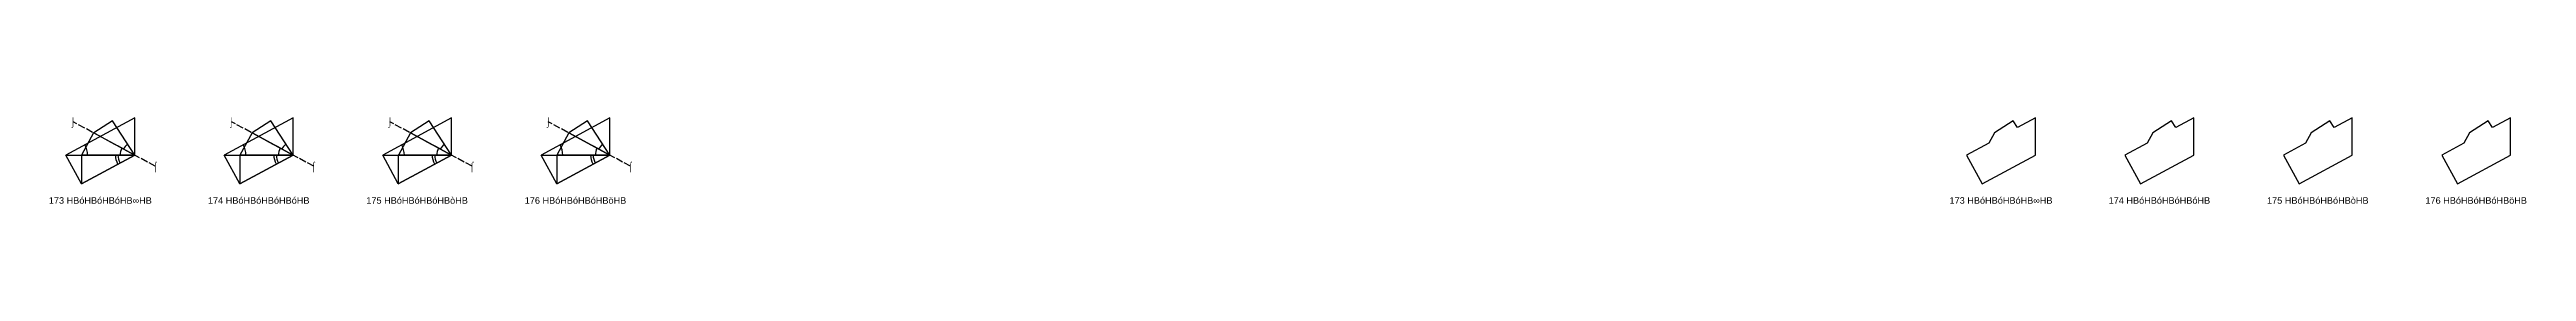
# Model space of a CAD drawing. Header units: millimetres. Extents: x 122552 to 1654769, y -10280102 to 62068.
# Drawn here: x 1025213 to 1441946, y -1657945 to -1643325 of the extents above; entities that cross this region are included whole.
import ezdxf
from ezdxf.enums import TextEntityAlignment as Align

# ---------------------------------------------------------------- set-up
doc = ezdxf.new("R2010")
doc.units = ezdxf.units.MM
doc.linetypes.add('ACAD_ISO02W100', pattern=[15, 12, -3])
for name, color, linetype in [('BASE', 170, 'Continuous'), ('HYPOTENUSE', 20, 'Continuous'), ('PERPENDICULAR', 90, 'Continuous'), ('Standard', 7, 'Continuous')]:
    doc.layers.add(name, color=color, linetype=linetype)
doc.styles.add('Arial', font='arial_0.ttf')

msp = doc.modelspace()

# ---------------------------------------------------------------- texts
at = {"style": 'Arial'}
for s, p in [('⌡', (1029179, -1644107)), ('⌡', (1055827, -1644107)), ('⌡', (1082476, -1644107)), ('⌡', (1109125, -1644107)), ('⌠', (1043008, -1651612)), ('⌠', (1069657, -1651612)), ('⌠', (1096305, -1651612)), ('⌠', (1122954, -1651612)), ('173 HBóHBóHBóHB∞HB', (1033757, -1657380)), ('174 HBóHBóHBóHBóHB', (1060406, -1657380)), ('175 HBóHBóHBóHBòHB', (1087054, -1657380)), ('176 HBóHBóHBóHBöHB', (1113703, -1657380)), ('173 HBóHBóHBóHB∞HB', (1353541, -1657380)), ('174 HBóHBóHBóHBóHB', (1380190, -1657380)), ('175 HBóHBóHBóHBòHB', (1406838, -1657380)), ('176 HBóHBóHBóHBöHB', (1433487, -1657380))]:
    msp.add_text(s, height=1100, dxfattribs=at).set_placement(p, align=Align.MIDDLE_CENTER)

# ---------------------------------------------------------------- blocks, each defined once
blk = doc.blocks.new('fundamental_block_GT')
at = {"color": 4}
blk.add_arc((0, -2), 277, 359.9799, 28.4254, dxfattribs=at)
at = {"layer": 'BASE'}
blk.add_line((0, 0), (879, -7), dxfattribs=at)
at = {"layer": 'HYPOTENUSE'}
blk.add_line((883, 469), (0, 0), dxfattribs=at)
at = {"layer": 'PERPENDICULAR'}
blk.add_line((879, -7), (883, 469), dxfattribs=at)

# ---------------------------------------------------------------- linework, layer by layer
at = {"linetype": 'ACAD_ISO02W100', "ltscale": 100}
for p, q in [((1043008, -1651612), (1029179, -1644107)), ((1069657, -1651612), (1055827, -1644107)), ((1096305, -1651612), (1082476, -1644107)), ((1122954, -1651612), (1109125, -1644107))]:
    msp.add_line(p, q, dxfattribs=at)
for points in [[(1350384, -1654593), (1359335, -1649736), (1359335, -1643447), (1356313, -1645087), (1355566, -1643938), (1352420, -1645983), (1351484, -1647708), (1347747, -1649736)], [(1377032, -1654593), (1385983, -1649736), (1385983, -1643447), (1382962, -1645087), (1382215, -1643938), (1379069, -1645983), (1378133, -1647708), (1374396, -1649736)], [(1403681, -1654593), (1412632, -1649736), (1412632, -1643447), (1409610, -1645087), (1408864, -1643938), (1405717, -1645983), (1404781, -1647708), (1401045, -1649736)], [(1430330, -1654593), (1439281, -1649736), (1439281, -1643447), (1436259, -1645087), (1435512, -1643938), (1432366, -1645983), (1431430, -1647708), (1427693, -1649736)]]:
    msp.add_lwpolyline(points, close=True)

# ---------------------------------------------------------------- block references
for p, xscale, yscale, zscale, rotation in [((1039551, -1649736), -11.58735412275403, 11.58735412275403, 11.58735412275403, 27.99999999999958), ((1039551, -1649736), 8.951118371073443, 8.951118371073443, 8.951118371073443, 151.9999999999985), ((1039551, -1649736), 7.867265571233638, 7.867265571233638, 7.867265571233638, 123.5116672382125), ((1066199, -1649736), -11.58735412275403, 11.58735412275403, 11.58735412275403, 27.99999999999958), ((1066199, -1649736), 8.951118371073443, 8.951118371073443, 8.951118371073443, 151.9999999999985), ((1066199, -1649736), 7.867265571233638, 7.867265571233638, 7.867265571233638, 123.5116672382125), ((1092848, -1649736), -11.58735412275403, 11.58735412275403, 11.58735412275403, 27.99999999999958), ((1092848, -1649736), 8.951118371073443, 8.951118371073443, 8.951118371073443, 151.9999999999985), ((1092848, -1649736), 7.867265571233638, 7.867265571233638, 7.867265571233638, 123.5116672382125), ((1119497, -1649736), -11.58735412275403, 11.58735412275403, 11.58735412275403, 27.99999999999958), ((1119497, -1649736), 8.951118371073443, 8.951118371073443, 8.951118371073443, 151.9999999999985), ((1119497, -1649736), 7.867265571233638, 7.867265571233638, 7.867265571233638, 123.5116672382125), ((1039551, -1649736), 10.184290763736, 10.184290763736, 10.184290763736, 180.4883327617911), ((1066199, -1649736), 10.184290763736, 10.184290763736, 10.184290763736, 180.4883327617911), ((1092848, -1649736), 10.184290763736, 10.184290763736, 10.184290763736, 180.4883327617911), ((1119497, -1649736), 10.184290763736, 10.184290763736, 10.184290763736, 180.4883327617911)]:
    msp.add_blockref('fundamental_block_GT', p, dxfattribs=dict(xscale=xscale, yscale=yscale, zscale=zscale, rotation=rotation))
at = {"layer": 'Standard', "xscale": 13.18371388650824, "yscale": 13.18371388650824, "zscale": 13.18371388650824, "rotation": 0.4883327617913192}
for p in [(1027963, -1649736), (1054612, -1649736), (1081261, -1649736), (1107909, -1649736)]:
    msp.add_blockref('fundamental_block_GT', p, dxfattribs=at)

msp.set_redraw_order([(e.dxf.handle, doc.entitydb.next_handle()) for e in msp.query("TEXT MTEXT ATTDEF DIMENSION ARC_DIMENSION")])  # texts and dimensions are drawn at this point

doc.saveas('drawing.dxf')
